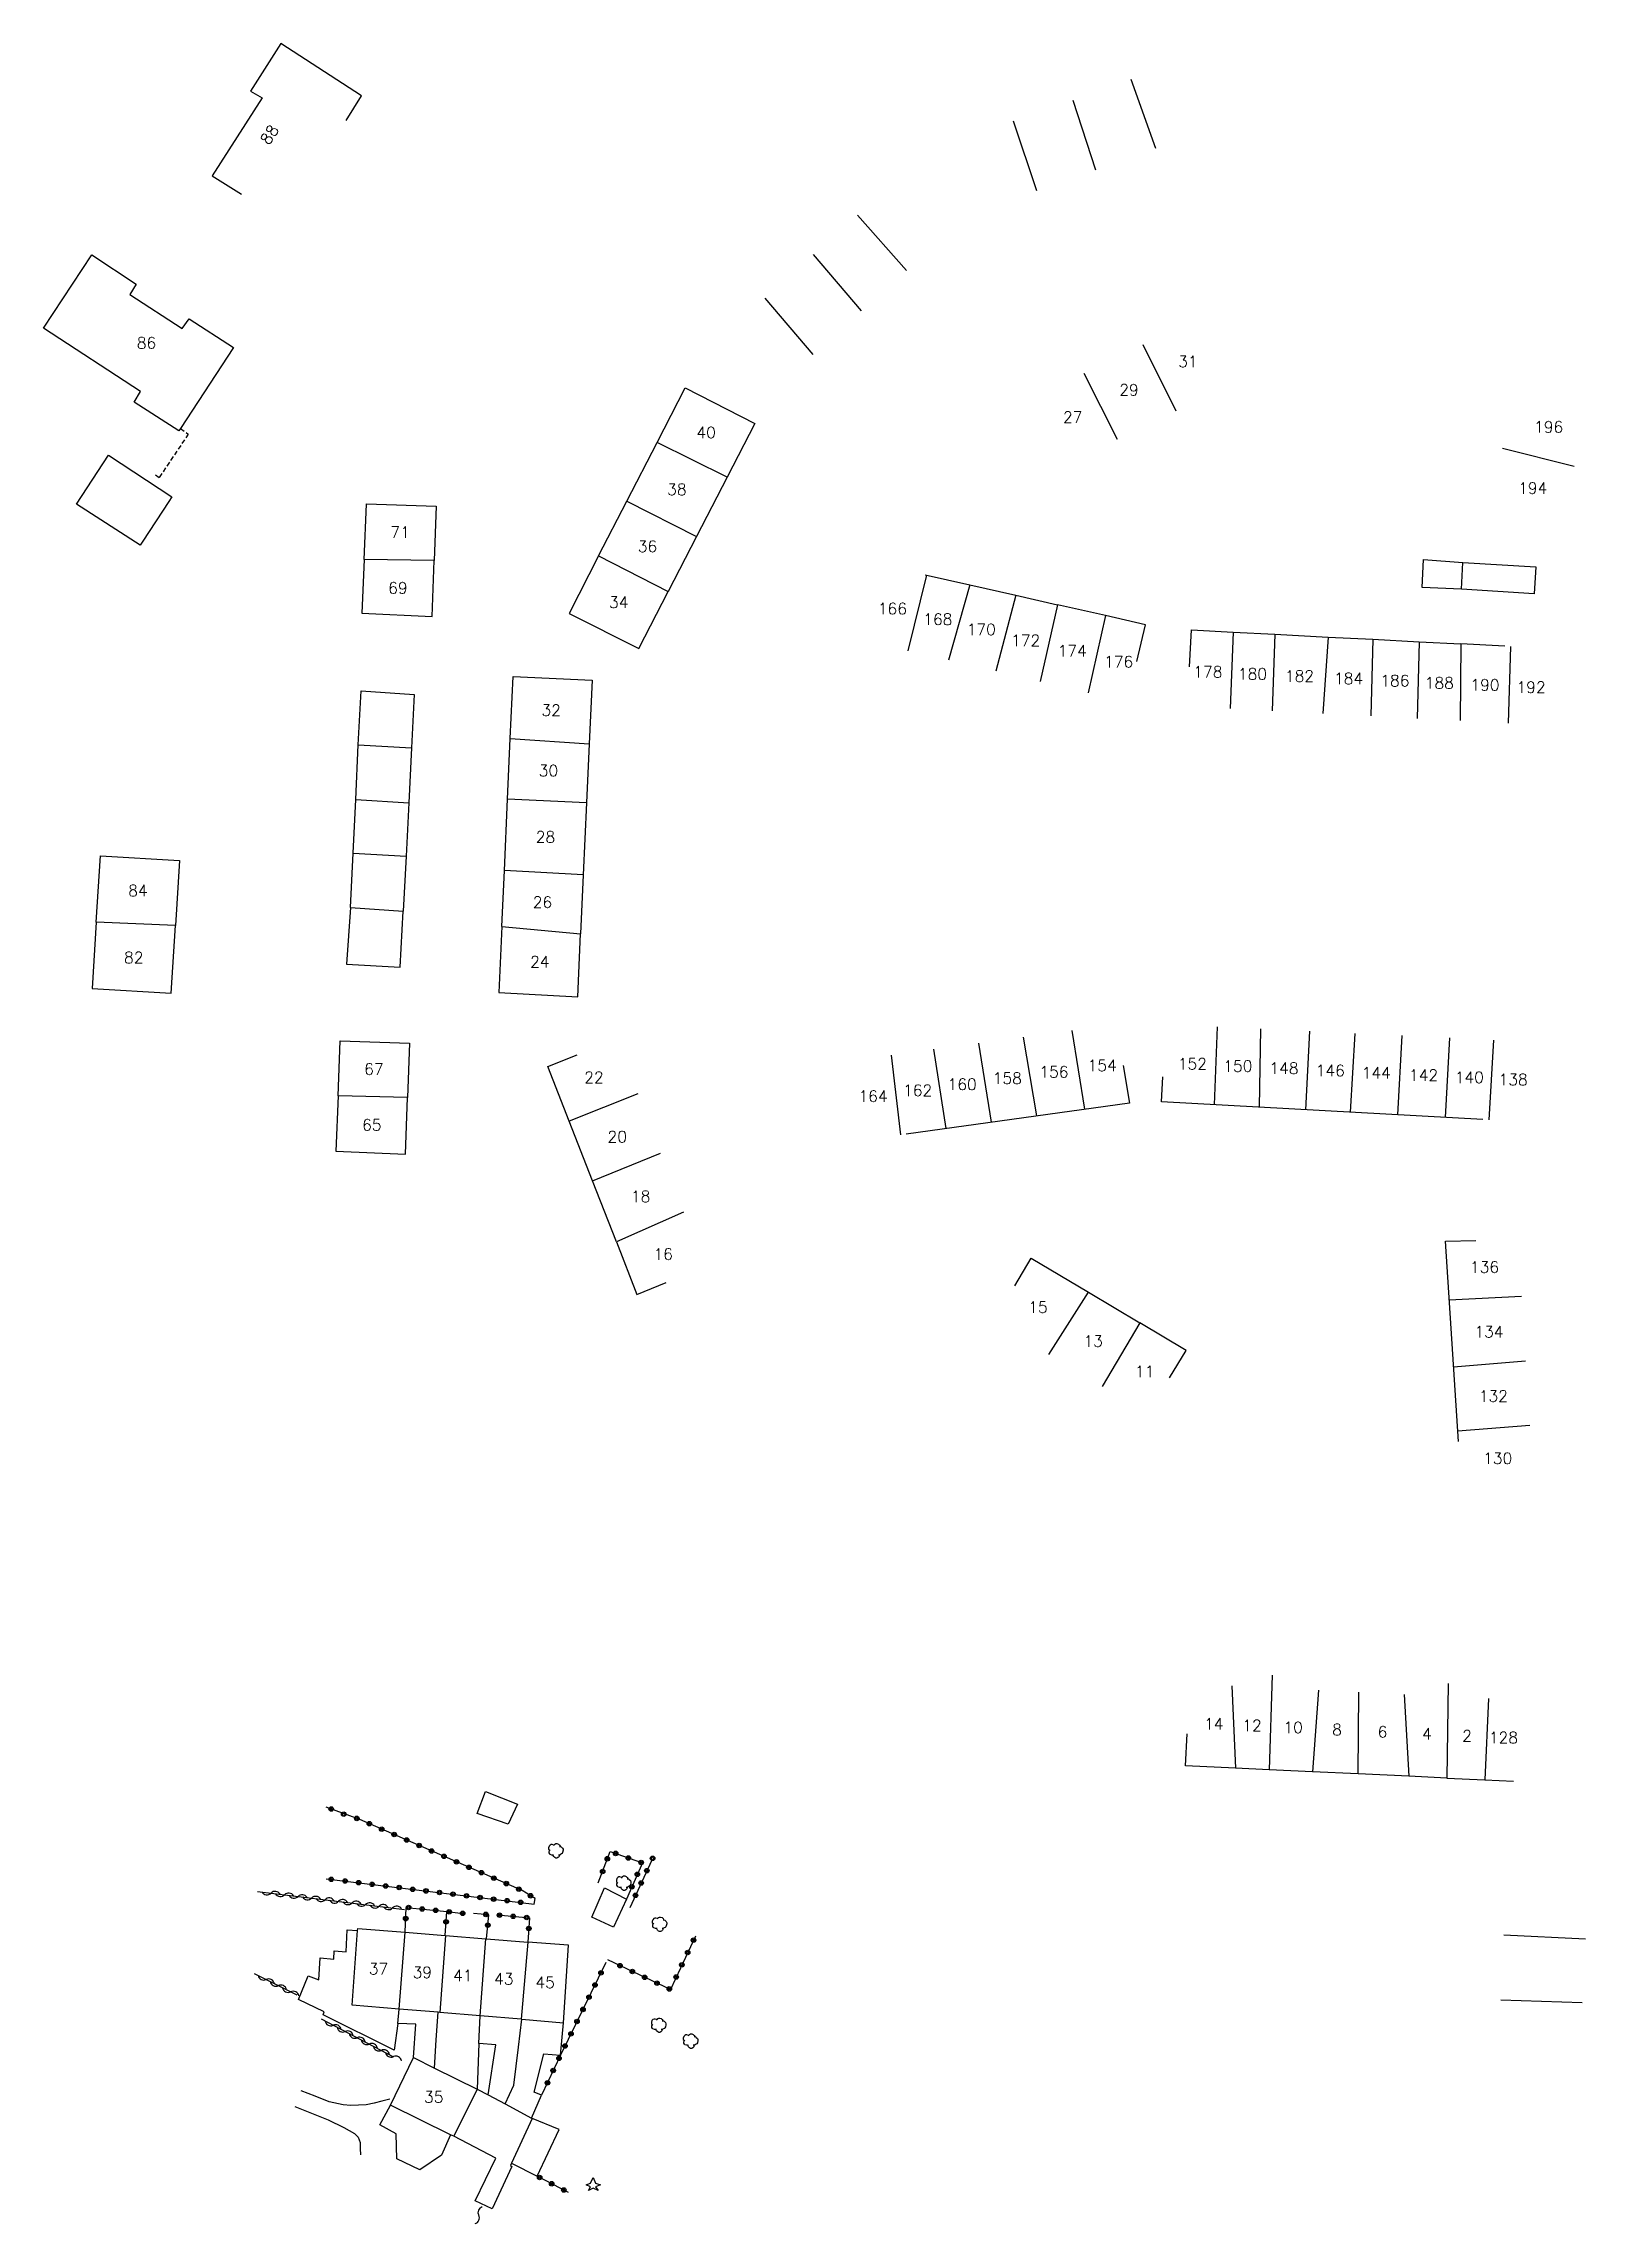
# Model space of a CAD drawing. Header units: millimetres. Extents: x 79056 to 79975, y 144167 to 145000.
# Drawn here: x 79161.6 to 79331.6, y 144595.5 to 144836.1 of the extents above; entities that cross this region are included whole.
import ezdxf
from ezdxf.enums import TextEntityAlignment as Align

# ---------------------------------------------------------------- set-up
doc = ezdxf.new("R2010")
doc.units = ezdxf.units.MM
doc.linetypes.add('DASHED', pattern=[0.75, 0.5, -0.25])
doc.layers.get('0').update_dxf_attribs({"linetype": 'CONTINUOUS'})
for name, color, linetype in [('W0017', 7, 'CONTINUOUS'), ('W0100', 7, 'CONTINUOUS'), ('W0101', 7, 'CONTINUOUS'), ('W0104', 1, 'CONTINUOUS'), ('W0112', 1, 'DASHED'), ('W0300', 7, 'CONTINUOUS'), ('W0303', 7, 'CONTINUOUS'), ('W0310', 3, 'CONTINUOUS'), ('W0323', 7, 'CONTINUOUS'), ('W0991', 7, 'CONTINUOUS'), ('W1102', 7, 'CONTINUOUS')]:
    doc.layers.add(name, color=color, linetype=linetype)
doc.styles.get("Standard").update_dxf_attribs({"font": 'romans.shx', "width": 0.85})

msp = doc.modelspace()

# ---------------------------------------------------------------- texts
at = {"layer": 'W0991'}
msp.add_text('88', height=1.25, rotation=56.9546, dxfattribs=at).set_placement((79186.41, 144824.81))
for s, p in [('86', (79172.9, 144803.07)), ('31', (79287.78, 144801.02)), ('29', (79281.28, 144797.89)), ('27', (79275.07, 144794.88)), ('196', (79327.57, 144793.8)), ('40', (79234.64, 144793.19)), ('38', (79231.41, 144786.91)), ('194', (79325.81, 144787.06)), ('71', (79200.88, 144782.2)), ('36', (79228.17, 144780.63)), ('69', (79200.64, 144776.04)), ('34', (79224.99, 144774.46)), ('166', (79255.18, 144773.76)), ('168', (79260.19, 144772.59)), ('170', (79264.98, 144771.46)), ('172', (79269.88, 144770.25)), ('174', (79275.02, 144769.1)), ('176', (79280.14, 144767.91)), ('178', (79289.98, 144766.79)), ('180', (79294.9, 144766.56)), ('182', (79300.08, 144766.32)), ('184', (79305.5, 144766.05)), ('186', (79310.61, 144765.81)), ('188', (79315.51, 144765.57)), ('190', (79320.54, 144765.34)), ('192', (79325.63, 144765.09)), ('32', (79217.54, 144762.55)), ('30', (79217.24, 144755.89)), ('28', (79216.91, 144748.58)), ('84', (79171.96, 144742.65)), ('26', (79216.58, 144741.38)), ('82', (79171.5, 144735.27)), ('24', (79216.29, 144734.81)), ('152', (79288.27, 144723.55)), ('67', (79197.99, 144722.97)), ('22', (79222.26, 144722.05)), ('160', (79262.88, 144721.29)), ('158', (79267.85, 144721.96)), ('156', (79273, 144722.66)), ('154', (79278.32, 144723.37)), ('150', (79293.29, 144723.3)), ('148', (79298.37, 144723.06)), ('146', (79303.48, 144722.8)), ('144', (79308.56, 144722.55)), ('142', (79313.77, 144722.3)), ('140', (79318.82, 144722.05)), ('138', (79323.65, 144721.81)), ('164', (79253.05, 144719.98)), ('162', (79257.97, 144720.62)), ('65', (79197.76, 144716.81)), ('20', (79224.83, 144715.51)), ('18', (79227.41, 144708.92)), ('16', (79229.9, 144702.56)), ('136', (79320.49, 144701.13)), ('15', (79271.24, 144696.71)), ('13', (79277.33, 144692.96)), ('134', (79320.99, 144693.99)), ('11', (79283.01, 144689.61)), ('132', (79321.47, 144686.9)), ('130', (79321.95, 144680.03)), ('14', (79290.64, 144650.74)), ('12', (79294.85, 144650.56)), ('10', (79299.38, 144650.34)), ('8', (79304.23, 144650.1)), ('6', (79309.24, 144649.86)), ('4', (79314.15, 144649.64)), ('2', (79318.57, 144649.42)), ('128', (79322.58, 144649.22)), ('37', (79198.5, 144623.73)), ('39', (79203.33, 144623.33)), ('41', (79207.8, 144622.97)), ('43', (79212.32, 144622.6)), ('45', (79216.88, 144622.22)), ('35', (79204.59, 144609.58))]:
    msp.add_text(s, height=1.25, dxfattribs=at).set_placement(p, align=Align.MIDDLE_CENTER)

# ---------------------------------------------------------------- blocks, each defined once
blk = doc.blocks.new('T303')
for p, q in [((-0.77, 0), (-0.28, 0.21)), ((-0.28, -0.21), (-0.77, 0)), ((-0.28, 0.21), (0, 0.83)), ((0, 0.83), (0.28, 0.21)), ((0.28, 0.21), (0.83, 0)), ((0.83, 0), (0.28, -0.21)), ((-0.49, -0.63), (-0.28, -0.21)), ((0, -0.35), (-0.49, -0.63)), ((0.56, -0.63), (0, -0.35)), ((0.28, -0.21), (0.56, -0.63))]:
    blk.add_line(p, q)
blk = doc.blocks.new('T300')
for p, q in [((-0.8, 0.51), (-0.86, 0.34)), ((-0.86, 0.34), (-0.86, 0.17)), ((-0.86, 0.17), (-0.74, 0.06)), ((-0.69, 0.63), (-0.8, 0.51)), ((-0.8, -0.06), (-0.74, 0.06)), ((-0.74, 0.06), (-0.69, 0.11)), ((-0.57, 0.69), (-0.69, 0.63)), ((-0.46, 0.69), (-0.57, 0.69)), ((-0.29, 0.63), (-0.46, 0.69)), ((-0.29, 0.63), (-0.17, 0.74)), ((-0.23, 0.57), (-0.29, 0.63)), ((-0.17, 0.74), (-0.06, 0.8)), ((-0.06, 0.8), (0.06, 0.8)), ((0.06, 0.8), (0.23, 0.74)), ((0.23, 0.74), (0.34, 0.63)), ((0.34, 0.63), (0.4, 0.51)), ((0.46, 0.46), (0.34, 0.46)), ((0.4, 0.51), (0.4, 0.46)), ((0.57, 0.4), (0.46, 0.46)), ((0.57, 0.4), (0.69, 0.29)), ((0.69, 0.29), (0.74, 0.17)), ((0.74, 0.06), (0.69, -0.17)), ((0.74, 0.17), (0.74, 0.06)), ((-0.8, -0.17), (-0.8, -0.06)), ((-0.8, -0.23), (-0.8, -0.17)), ((-0.74, -0.34), (-0.8, -0.23)), ((-0.69, -0.4), (-0.74, -0.34)), ((-0.51, -0.46), (-0.69, -0.4)), ((-0.4, -0.46), (-0.51, -0.46)), ((-0.4, -0.46), (-0.34, -0.46)), ((-0.34, -0.46), (-0.34, -0.4)), ((-0.34, -0.51), (-0.34, -0.46)), ((-0.29, -0.63), (-0.34, -0.51)), ((-0.17, -0.74), (-0.29, -0.63)), ((-0.06, -0.8), (-0.17, -0.74)), ((0.06, -0.8), (-0.06, -0.8)), ((0.17, -0.74), (0.06, -0.8)), ((0.23, -0.69), (0.17, -0.74)), ((0.29, -0.46), (0.23, -0.46)), ((0.29, -0.63), (0.23, -0.69)), ((0.46, -0.4), (0.29, -0.46)), ((0.34, -0.51), (0.29, -0.63)), ((0.34, -0.51), (0.34, -0.46)), ((0.57, -0.34), (0.46, -0.4)), ((0.63, -0.29), (0.57, -0.34)), ((0.69, -0.17), (0.63, -0.29))]:
    blk.add_line(p, q)
blk = doc.blocks.new('t310o')
at = {"color": 0, "linetype": 'Continuous'}
for centre, start, end in [((-0.5, 0.38), 216.8699, 323.1304), ((0.5, -0.37), 36.8699, 143.1303)]:
    blk.add_arc(centre, 0.625, start, end, dxfattribs=at)
blk = doc.blocks.new('t323o')
at = {"color": 0, "linetype": 'Continuous'}
for radius in [0.25, 0.15]:
    blk.add_circle((0, 0), radius, dxfattribs=at)

# ---------------------------------------------------------------- linework, layer by layer
at = {"layer": 'W0017'}
for points in [[(79199.73, 144609.35), (79198.86, 144609.12), (79198, 144608.89), (79197.12, 144608.73), (79196.28, 144608.66), (79195.43, 144608.65), (79194.6, 144608.7), (79193.04, 144609.06), (79191.51, 144609.66), (79189.98, 144610.26)], [(79189.27, 144608.53), (79191.1, 144607.8), (79192.93, 144607.07), (79194.67, 144606.2), (79195.26, 144605.89), (79195.84, 144605.57), (79196.27, 144605.16), (79196.46, 144604.57), (79196.48, 144603.89), (79196.51, 144603.2)]]:
    msp.add_lwpolyline(points, dxfattribs=at)
at = {"layer": 'W0100'}
msp.add_lwpolyline([(79194.92, 144827.62), (79196.62, 144830.34), (79187.73, 144836.09), (79184.36, 144830.83), (79185.67, 144830.09), (79180.14, 144821.52), (79183.37, 144819.48)], dxfattribs=at)
at = {"layer": 'W0101'}
for points in [[(79176.48, 144793.36), (79171.54, 144796.55), (79172.25, 144797.73), (79161.56, 144804.71), (79166.86, 144812.78), (79171.77, 144809.57), (79171.05, 144808.41), (79176.84, 144804.65), (79177.61, 144805.73), (79182.5, 144802.57), (79176.65, 144793.62)], [(79206.79, 144605.24), (79206.44, 144605.41), (79199.81, 144608.67), (79202.35, 144613.92), (79204.68, 144612.77), (79209.37, 144610.46), (79206.79, 144605.24)]]:
    msp.add_lwpolyline(points, close=True, dxfattribs=at)
for points in [[(79229.24, 144792.1), (79232.34, 144798.1), (79239.99, 144794.18), (79236.95, 144788.28)], [(79225.89, 144785.6), (79229.24, 144792.1)], [(79236.95, 144788.28), (79233.57, 144781.71)], [(79196.9, 144779.19), (79197.16, 144785.3), (79197.16, 144785.33), (79204.84, 144785.08), (79204.62, 144779.06)], [(79222.78, 144779.57), (79225.89, 144785.6)], [(79222.78, 144779.57), (79219.51, 144773.24), (79227.21, 144769.35), (79230.45, 144775.65)], [(79233.57, 144781.71), (79230.45, 144775.65)], [(79196.9, 144779.19), (79196.66, 144773.25), (79204.4, 144772.89), (79204.62, 144779.06)], [(79258.8, 144777.49), (79263.72, 144776.38)], [(79263.72, 144776.38), (79268.8, 144775.23)], [(79268.8, 144775.23), (79273.38, 144774.19)], [(79278.68, 144773), (79273.38, 144774.19)], [(79282.16, 144767.94), (79283.11, 144771.99), (79278.68, 144773)], [(79287.97, 144767.33), (79287.97, 144767.33), (79288.18, 144771.42), (79292.76, 144771.18)], [(79292.76, 144771.18), (79297.35, 144770.94)], [(79297.35, 144770.94), (79303.26, 144770.63)], [(79303.26, 144770.63), (79308.16, 144770.38)], [(79308.16, 144770.38), (79313.28, 144770.11)], [(79313.28, 144770.11), (79317.87, 144769.87)], [(79322.74, 144769.62), (79317.87, 144769.87)], [(79213.03, 144759.42), (79213.34, 144766.26), (79222.06, 144765.87), (79221.74, 144758.83)], [(79212.73, 144752.75), (79213.03, 144759.42)], [(79221.74, 144758.83), (79221.44, 144752.35)], [(79212.38, 144744.86), (79212.73, 144752.75)], [(79221.44, 144752.35), (79221.08, 144744.4)], [(79167.37, 144739.19), (79167.84, 144746.5), (79176.54, 144745.96), (79176.1, 144738.8)], [(79212.1, 144738.7), (79212.38, 144744.86)], [(79221.08, 144744.4), (79220.79, 144737.9)], [(79167.37, 144739.19), (79166.9, 144731.85), (79175.64, 144731.34), (79176.1, 144738.8)], [(79212.1, 144738.7), (79211.78, 144731.43), (79220.47, 144730.93), (79220.79, 144737.9)], [(79194.04, 144720.02), (79194.28, 144726.08), (79201.93, 144725.82), (79201.71, 144719.85)], [(79219.53, 144717.21), (79217.17, 144723.25), (79220.42, 144724.55)], [(79280.63, 144723.35), (79280.63, 144723.35), (79281.34, 144719.22), (79256.7, 144715.79)], [(79320.31, 144717.4), (79284.87, 144719.37), (79285, 144722.12)], [(79194.04, 144720.02), (79193.8, 144713.91), (79201.49, 144713.6), (79201.71, 144719.85)], [(79222.11, 144710.63), (79219.53, 144717.21)], [(79224.73, 144703.93), (79222.11, 144710.63)], [(79224.73, 144703.93), (79227, 144698.09), (79230.23, 144699.42)], [(79317.62, 144681.87), (79316.2, 144703.97), (79319.52, 144704.05)], [(79268.69, 144699.07), (79270.5, 144702.1), (79276.8, 144698.35)], [(79276.8, 144698.35), (79282.46, 144694.97)], [(79285.76, 144688.9), (79287.57, 144691.92), (79282.46, 144694.97)], [(79293.02, 144645.85), (79287.53, 144646.11), (79287.7, 144649.65)], [(79296.75, 144645.68), (79293.02, 144645.85)], [(79301.53, 144645.45), (79296.75, 144645.68)], [(79306.57, 144645.22), (79301.53, 144645.45)], [(79312.16, 144644.96), (79306.57, 144645.22)], [(79316.33, 144644.76), (79312.16, 144644.96)], [(79316.33, 144644.76), (79320.53, 144644.57)], [(79320.53, 144644.57), (79323.69, 144644.42)], [(79200.77, 144619.28), (79195.58, 144619.71), (79196.19, 144627.93), (79196.21, 144628.18), (79201.43, 144627.76)], [(79201.43, 144627.76), (79205.84, 144627.41), (79205.88, 144627.4)], [(79205.88, 144627.4), (79210.35, 144627.04)], [(79210.35, 144627.04), (79210.41, 144627.04), (79214.96, 144626.67)], [(79214.24, 144618.16), (79214.29, 144618.15), (79218.89, 144617.77), (79219.44, 144626.31), (79214.96, 144626.67)], [(79205.25, 144618.9), (79205.08, 144618.92), (79200.77, 144619.28)], [(79209.72, 144618.53), (79205.25, 144618.9)], [(79214.24, 144618.16), (79209.72, 144618.53)]]:
    msp.add_lwpolyline(points, dxfattribs=at)
at = {"layer": 'W0104'}
for points in [[(79172.21, 144780.77), (79165.19, 144785.28), (79168.73, 144790.68), (79175.7, 144786.09), (79175.37, 144785.59), (79172.5, 144781.2), (79172.21, 144780.77)], [(79212.81, 144639.69), (79209.37, 144640.86), (79210.3, 144643.27), (79213.83, 144641.87), (79212.81, 144639.69)], [(79224.43, 144628.32), (79222.03, 144629.43), (79223.44, 144632.64), (79225.84, 144631.39), (79224.43, 144628.32)]]:
    msp.add_lwpolyline(points, close=True, dxfattribs=at)
for points in [[(79317.96, 144775.89), (79313.6, 144776.08), (79313.75, 144779.19), (79318.12, 144778.86)], [(79317.96, 144775.89), (79318.12, 144778.86)], [(79318.12, 144778.86), (79326.17, 144778.37), (79325.99, 144775.38), (79317.96, 144775.89)], [(79196.26, 144758.72), (79196.57, 144764.68), (79202.44, 144764.29), (79202.12, 144758.41)], [(79196, 144752.72), (79196.26, 144758.72)], [(79196.26, 144758.72), (79202.12, 144758.41)], [(79202.12, 144758.41), (79201.83, 144752.34)], [(79195.71, 144746.79), (79196, 144752.72)], [(79196, 144752.72), (79201.83, 144752.34)], [(79201.83, 144752.34), (79201.56, 144746.46)], [(79195.41, 144740.81), (79195.71, 144746.79)], [(79195.71, 144746.79), (79201.56, 144746.46)], [(79201.56, 144746.46), (79201.23, 144740.4)], [(79195.41, 144740.81), (79194.98, 144734.56), (79200.9, 144734.22), (79201.23, 144740.4)], [(79195.41, 144740.81), (79201.23, 144740.4)], [(79200.63, 144617.7), (79200.24, 144614.75), (79192.39, 144618.66), (79192.52, 144618.97), (79189.68, 144620.34), (79190.75, 144622.94), (79191.92, 144622.52), (79192.06, 144624.92), (79193.56, 144624.78), (79193.59, 144625.69), (79194.93, 144625.6), (79195.04, 144628.02), (79196.19, 144627.93)], [(79200.63, 144617.7), (79200.77, 144619.28)], [(79204.68, 144612.77), (79204.87, 144615.9), (79205.08, 144618.92)], [(79209.56, 144615.48), (79209.72, 144618.53)], [(79202.35, 144613.92), (79202.62, 144617.62), (79200.63, 144617.7)], [(79212.45, 144608.81), (79213.41, 144610.89), (79213.93, 144615.07), (79214.29, 144618.15)], [(79213.15, 144602.29), (79215.98, 144600.85), (79218.42, 144605.98), (79215.39, 144607.24), (79216.48, 144609.79), (79215.66, 144610.13), (79216.72, 144614.33), (79218.57, 144614.19), (79218.89, 144617.77)], [(79209.56, 144615.48), (79209.37, 144610.46)], [(79210.61, 144609.8), (79211.44, 144615.34), (79209.56, 144615.48)], [(79206.44, 144605.41), (79205.44, 144603.16), (79203.06, 144601.53), (79200.51, 144602.74), (79200.44, 144605.51), (79198.66, 144606.5), (79199.81, 144608.67)], [(79209.37, 144610.46), (79210.61, 144609.8), (79212.45, 144608.81), (79215.39, 144607.24), (79215.43, 144607.21), (79213.15, 144602.29), (79213.04, 144602.02), (79213.22, 144601.9), (79211.03, 144597.26), (79209.16, 144598.11), (79211.42, 144602.82), (79206.79, 144605.24)]]:
    msp.add_lwpolyline(points, dxfattribs=at)
at = {"layer": 'W0112'}
msp.add_lwpolyline([(79176.65, 144793.62), (79177.51, 144793.02), (79174.29, 144788.2), (79173.73, 144788.6)], dxfattribs=at)
at = {"layer": 'W0310'}
for points in [[(79185.16, 144632.25), (79201.36, 144630.27)], [(79184.77, 144623.2), (79189.49, 144620.84)], [(79192.16, 144618.19), (79200.16, 144614.02)]]:
    msp.add_lwpolyline(points, dxfattribs=at)
at = {"layer": 'W0323'}
for points in [[(79215.65, 144630.86), (79215.76, 144631.48), (79214.33, 144632.36), (79196.44, 144640.19), (79192.73, 144641.55)], [(79222.74, 144633.19), (79224.04, 144636.66), (79227.6, 144635.4), (79225.84, 144631.39)], [(79228.63, 144635.7), (79226.22, 144630.46)], [(79192.72, 144633.65), (79215.65, 144630.86)], [(79201.43, 144627.76), (79201.56, 144630.5), (79206.03, 144630.04), (79207.86, 144629.83)], [(79205.84, 144627.41), (79206.03, 144630.04)], [(79210.41, 144627.04), (79210.66, 144629.69), (79208.99, 144629.82)], [(79211.61, 144629.66), (79215.16, 144629.35), (79214.96, 144626.67)], [(79233.45, 144627.33), (79230.69, 144621.45)], [(79223.59, 144624.4), (79218.57, 144614.19), (79216.48, 144609.79)], [(79230.69, 144621.45), (79223.78, 144624.7)], [(79219.46, 144599.04), (79215.98, 144600.85)]]:
    msp.add_lwpolyline(points, dxfattribs=at)
at = {"layer": 'W1102'}
for points in [[(79284.23, 144824.51), (79281.53, 144832.12)], [(79275.09, 144829.84), (79277.59, 144822.15)], [(79271.12, 144819.86), (79268.55, 144827.53)], [(79251.33, 144817.15), (79256.72, 144811.05)], [(79251.78, 144806.62), (79246.49, 144812.82)], [(79241.11, 144808.01), (79246.39, 144801.79)], [(79236.95, 144788.28), (79229.24, 144792.1)], [(79225.89, 144785.6), (79233.57, 144781.71)], [(79222.78, 144779.57), (79230.45, 144775.65)], [(79204.62, 144779.06), (79196.9, 144779.19)], [(79258.95, 144777.46), (79256.87, 144769.12)], [(79263.72, 144776.38), (79261.36, 144768.08)], [(79268.8, 144775.23), (79266.59, 144766.86)], [(79273.38, 144774.19), (79271.49, 144765.72)], [(79278.68, 144773), (79276.77, 144764.49)], [(79292.76, 144771.18), (79292.45, 144762.73)], [(79297.35, 144770.94), (79297.09, 144762.49)], [(79303.26, 144770.63), (79302.67, 144762.2)], [(79308.16, 144770.38), (79307.96, 144761.92)], [(79313.28, 144770.11), (79313.07, 144761.65)], [(79317.87, 144769.87), (79317.82, 144761.41)], [(79323.37, 144769.58), (79323.1, 144761.13)], [(79213.03, 144759.42), (79221.74, 144758.83)], [(79221.44, 144752.35), (79212.73, 144752.75)], [(79221.08, 144744.4), (79212.38, 144744.86)], [(79176.1, 144738.8), (79167.37, 144739.19)], [(79212.1, 144738.7), (79220.79, 144737.9)], [(79271.1, 144717.8), (79269.64, 144726.5)], [(79274.99, 144727.22), (79276.38, 144718.53)], [(79290.99, 144727.64), (79290.68, 144719.04)], [(79295.8, 144727.41), (79295.64, 144718.77)], [(79301.2, 144727.15), (79300.74, 144718.49)], [(79305.72, 144718.21), (79306.22, 144726.91)], [(79311.38, 144726.66), (79310.9, 144717.92)], [(79255.03, 144724.51), (79256.09, 144715.71)], [(79259.72, 144725.16), (79261.08, 144716.4)], [(79264.68, 144725.83), (79266.07, 144717.1)], [(79316.63, 144726.41), (79316.14, 144717.63)], [(79321.47, 144726.17), (79320.99, 144717.36)], [(79201.71, 144719.85), (79194.04, 144720.02)], [(79227.09, 144720.22), (79219.53, 144717.21)], [(79222.11, 144710.63), (79229.61, 144713.71)], [(79232.14, 144707.2), (79224.73, 144703.93)], [(79272.45, 144691.47), (79276.8, 144698.35)], [(79324.57, 144697.88), (79316.61, 144697.49)], [(79282.46, 144694.97), (79278.31, 144687.97)], [(79325.03, 144690.76), (79317.09, 144690.09)], [(79325.49, 144683.64), (79317.55, 144683.01)], [(79292.62, 144654.92), (79293.02, 144645.85)], [(79297.06, 144656.11), (79296.75, 144645.68)], [(79302.18, 144654.46), (79301.53, 144645.45)], [(79316.49, 144655.21), (79316.33, 144644.76)], [(79306.57, 144645.22), (79306.63, 144654.24)], [(79311.63, 144653.99), (79312.16, 144644.96)], [(79320.93, 144653.54), (79320.53, 144644.57)], [(79200.77, 144619.28), (79201.43, 144627.76)], [(79205.88, 144627.4), (79205.25, 144618.9)], [(79209.72, 144618.53), (79210.35, 144627.04)], [(79214.96, 144626.67), (79214.24, 144618.16)]]:
    msp.add_lwpolyline(points, dxfattribs=at)
at = {"layer": 'W1102', "flags": 128}
for points in [[(79282.82, 144802.88), (79286.46, 144795.59)], [(79276.31, 144799.75), (79279.97, 144792.47)], [(79322.49, 144791.45), (79330.38, 144789.49)], [(79331.62, 144626.98), (79322.62, 144627.43)], [(79322.28, 144620.3), (79331.27, 144620)]]:
    msp.add_lwpolyline(points, dxfattribs=at)

# ---------------------------------------------------------------- block references
at = {"layer": 'W0300'}
for p in [(79218.12, 144636.73), (79225.59, 144633.16), (79229.55, 144628.63), (79229.46, 144617.49), (79232.98, 144615.74)]:
    msp.add_blockref('T300', p, dxfattribs=at)
at = {"layer": 'W0303'}
msp.add_blockref('T303', (79222.16, 144599.88), dxfattribs=at)
at = {"layer": 'W0310'}
for p, rotation in [((79186.64, 144632.07), 353.053077147), ((79188.13, 144631.88), 353.053077147), ((79189.62, 144631.7), 353.053077147), ((79191.11, 144631.52), 353.053077147), ((79192.6, 144631.34), 353.053077147), ((79194.09, 144631.16), 353.053077147), ((79195.58, 144630.98), 353.053077147), ((79197.07, 144630.8), 353.053077147), ((79198.56, 144630.61), 353.053077147), ((79200.05, 144630.43), 353.053077147), ((79186.11, 144622.53), 333.3717942663476), ((79187.45, 144621.86), 333.3717942663476), ((79188.8, 144621.18), 333.3717942663476), ((79193.49, 144617.49), 332.5091173449384), ((79194.82, 144616.8), 332.5091173449384), ((79196.15, 144616.11), 332.5091173449384), ((79197.48, 144615.42), 332.5091173449384), ((79198.81, 144614.72), 332.5091173449384), ((79200.14, 144614.03), 332.5091173449384), ((79209.54, 144596.54), 246.2469338012618)]:
    msp.add_blockref('t310o', p, dxfattribs=dict(at, rotation=rotation))
at = {"layer": 'W0323'}
for p, rotation in [((79193.28, 144641.35), 157.2192393970208), ((79194.66, 144640.77), 157.2192393970208), ((79196.1, 144640.31), 157.2192393970208), ((79197.48, 144639.73), 156.3654156545994), ((79198.85, 144639.13), 156.3654156545994), ((79200.23, 144638.53), 156.3654156545994), ((79201.6, 144637.93), 156.3654156545994), ((79202.98, 144637.33), 156.3654156545994), ((79204.35, 144636.72), 156.3654156545994), ((79205.72, 144636.12), 156.3654156545994), ((79207.1, 144635.52), 156.3654156545994), ((79208.47, 144634.92), 156.3654156545994), ((79223.74, 144635.86), 69.47111003375272), ((79224.65, 144636.45), 340.3778683440678), ((79226.06, 144635.94), 340.3778683440678), ((79227.47, 144635.44), 340.3778683440678), ((79228.73, 144635.91), 245.2806997421035), ((79193.28, 144633.59), 354.0298019182133), ((79194.81, 144633.4), 354.0298019182133), ((79196.3, 144633.22), 354.0298019182133), ((79197.79, 144633.04), 354.0298019182133), ((79199.28, 144632.86), 354.0298019182133), ((79200.77, 144632.68), 354.0298019182133), ((79202.26, 144632.49), 354.0298019182133), ((79209.85, 144634.32), 156.3654156545994), ((79211.22, 144633.72), 156.3654156545994), ((79212.59, 144633.12), 156.3654156545994), ((79213.97, 144632.51), 156.3654156545994), ((79223.22, 144634.45), 69.47111003375272), ((79226.44, 144632.77), 246.2903298890537), ((79227.04, 144634.14), 246.2903298890537), ((79227.47, 144633.18), 245.2806997421035), ((79228.1, 144634.54), 245.2806997421035), ((79201.82, 144630.48), 354.0851107706505), ((79203.31, 144630.32), 354.0851107706505), ((79203.74, 144632.31), 354.0298019182133), ((79204.8, 144630.17), 354.0851107706505), ((79205.23, 144632.13), 354.0298019182133), ((79206.29, 144630.01), 353.4359304831644), ((79206.72, 144631.95), 354.0298019182133), ((79208.21, 144631.77), 354.0298019182133), ((79209.7, 144631.59), 354.0298019182133), ((79211.19, 144631.41), 354.0298019182133), ((79212.68, 144631.23), 354.0298019182133), ((79214.17, 144631.05), 354.0298019182133), ((79215.27, 144631.78), 148.4844364233463), ((79226.84, 144631.82), 245.2806997421035), ((79201.5, 144629.26), 87.2647540693428), ((79205.95, 144628.9), 85.69948640406776), ((79207.78, 144629.84), 353.4359304831644), ((79210.33, 144629.72), 175.7951439275741), ((79210.55, 144628.53), 84.44554325049307), ((79211.85, 144629.64), 354.9584915206201), ((79213.35, 144629.51), 354.9584915206201), ((79214.84, 144629.38), 354.9584915206201), ((79215.07, 144628.17), 265.8763594282464), ((79232.6, 144625.52), 244.8655266862814), ((79233.24, 144626.88), 244.8655266862814), ((79223.04, 144623.28), 243.838274885215), ((79225.14, 144624.06), 154.8216516211025), ((79226.5, 144623.42), 154.8216516211025), ((79227.86, 144622.78), 154.8216516211025), ((79231.33, 144622.81), 244.8655266862814), ((79231.96, 144624.16), 244.8655266862814), ((79221.72, 144620.59), 243.838274885215), ((79222.38, 144621.93), 243.838274885215), ((79229.21, 144622.14), 154.8216516211025), ((79230.57, 144621.5), 154.8216516211025), ((79221.05, 144619.24), 243.838274885215), ((79219.73, 144616.55), 243.838274885215), ((79220.39, 144617.9), 243.838274885215), ((79218.41, 144613.85), 244.6018360972751), ((79219.07, 144615.2), 243.838274885215), ((79217.13, 144611.14), 244.6018360972751), ((79217.77, 144612.5), 244.6018360972751), ((79216.27, 144600.7), 152.5707868371951), ((79217.6, 144600.01), 152.5707868371951), ((79218.94, 144599.32), 152.5707868371951)]:
    msp.add_blockref('t323o', p, dxfattribs=dict(at, rotation=rotation))

msp.set_redraw_order([(e.dxf.handle, doc.entitydb.next_handle()) for e in msp.query("TEXT MTEXT ATTDEF DIMENSION ARC_DIMENSION")])  # texts and dimensions are drawn at this point

doc.saveas('drawing.dxf')
